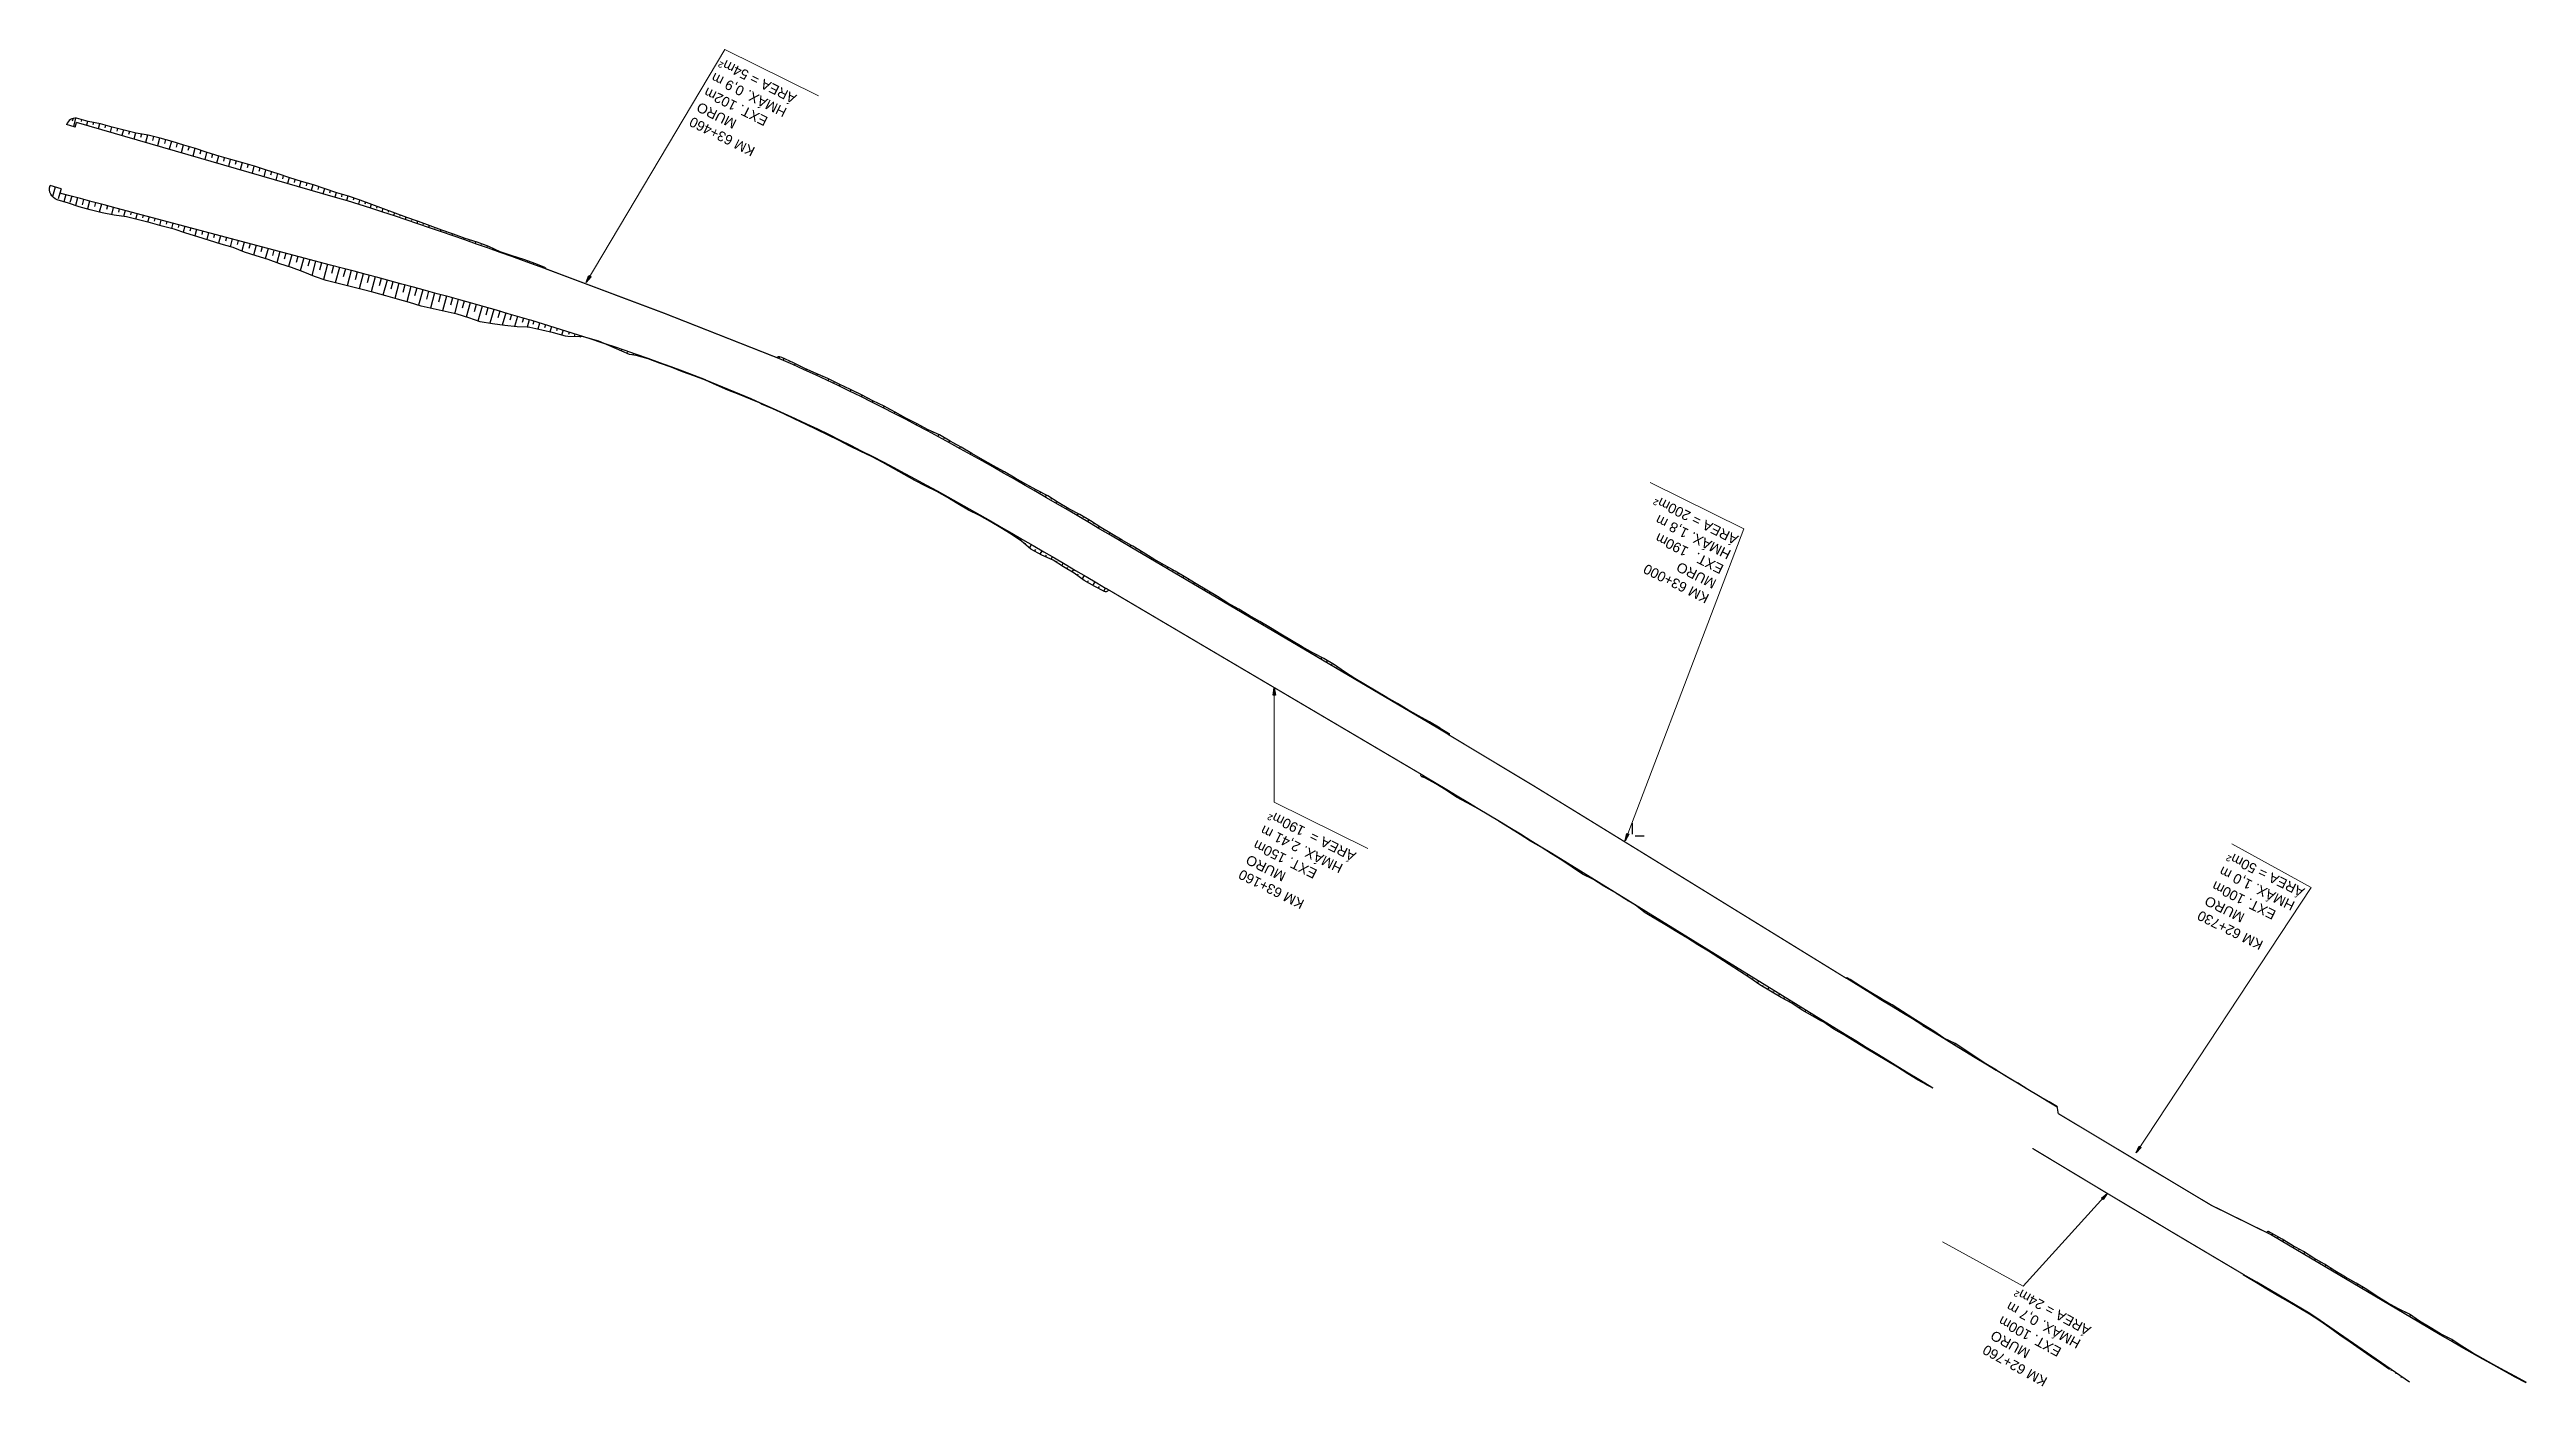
# Model space of a CAD drawing. Header units: metres. Extents: x 288738 to 324331, y 7399322 to 7465117.
# Drawn here: x 305978 to 306984, y 7435372 to 7435915 of the extents above; entities that cross this region are included whole.
import ezdxf

# ---------------------------------------------------------------- set-up
doc = ezdxf.new("R2010")
doc.units = ezdxf.units.M
doc.header["$LTSCALE"] = 10
for name, color, linetype in [('F-HZ-ATERRO-TALUDE', 110, 'Continuous'), ('F-HZ-MUROS', 210, 'Continuous'), ('F-HZ-PIANO-CORTE', 10, 'Continuous'), ('F-HZ-TALUDE', 2, 'Continuous')]:
    doc.layers.add(name, color=color, linetype=linetype)
doc.layers.add('U-HZ-TEXTO-MUROS', color=2, linetype='Continuous', lineweight=0)
doc.styles.add('ARIAL', font='arial.ttf')
doc.styles.add('DIM', font='arial.ttf', dxfattribs={"width": 0.8})
doc.dimstyles.new('U-1_2000', dxfattribs={"dimscale": 2, "dimtxt": 1.5, "dimasz": 0.75, "dimexe": 0.75, "dimexo": 0.75, "dimgap": 0.25, "dimtad": 1, "dimzin": 4, "dimtxsty": 'DIM', "dimblk": 'ARCHTICK', "dimcen": 0.7, "dimdle": 0.75, "dimclrd": 256, "dimclre": 256, "dimclrt": 256, "dimaunit": 1, "dimadec": 3, "dimazin": 2, "dimtfac": 1, "dimtofl": 0, "dimtmove": 0, "dimatfit": 3, "dimldrblk": 'CLOSEDBLANK', "dimfxl": 0, "dimtolj": 1, "dimtzin": 0, "dimlwd": -1, "dimlwe": -1, "dimarcsym": 0})

msp = doc.modelspace()

# ---------------------------------------------------------------- texts
at = {"layer": 'U-HZ-TEXTO-MUROS', "linetype": 'Continuous', "lineweight": -3, "char_height": 4, "style": 'ARIAL'}
for s, insert, attachment_point, rotation in [('KM 63+460\\PMURO \\P\\pi-16,l16,t16;EXT.^I102m\\P\\pi0,l0,tz;HMÁX. 0,9 m\\PÁREA = 54m²', (306250.762, 7435911.413), 9, 153.591811), ('KM 63+000\\PMURO \\P\\pi-16,l16,t16;EXT.^I190m\\P\\pi0,l0,tz;HMÁX. 1,8 m\\PÁREA = 200m²', (306663.921, 7435717.097), 7, 153.59158), ('KM 63+160\\PMURO \\P\\pi-16,l16,t16;EXT.^I150m\\P\\pi0,l0,tz;HMÁX. 2,41 m\\PÁREA =  190m²', (306473.806, 7435605.808), 9, 153.591811), ('KM 62+730\\PMURO \\P\\pi-16,l16,t16;EXT.^I100m\\P\\pi0,l0,tz;HMÁX. 1,0 m\\PÁREA = 50m²', (306863.095, 7435589.142), 9, 153.71227), ('KM 62+760\\PMURO \\P\\pi-16,l16,t16;EXT.^I100m\\P\\pi0,l0,tz;HMÁX. 0,7 m\\PÁREA = 24m²', (306777.017, 7435412.277), 9, 151.274184)]:
    msp.add_mtext(s, dxfattribs=dict(at, insert=insert, attachment_point=attachment_point, rotation=rotation))

# ---------------------------------------------------------------- blocks, each defined once
blk = doc.blocks.new('_ArchTick')
at = {"color": 0, "linetype": 'ByBlock', "const_width": 0.15}
blk.add_lwpolyline([(-0.5, -0.5), (0.5, 0.5)], dxfattribs=at)

# ---------------------------------------------------------------- hatches: boundary and pattern name
at = {"layer": 'F-HZ-TALUDE'}
h = msp.add_hatch(dxfattribs=at)
h.set_pattern_fill('ANGLE', color=256)
h.set_pattern_definition([(0, (0, 0), (0, 6.985), [5.08, -1.905]), (90, (0, 0), (-6.985, 4e-16), [5.08, -1.905])])
h.paths.add_polyline_path([(306619.262, 7435596.791), (306618.782, 7435600.666), (306624.449, 7435601.954), (306625.546, 7435593.094)])

# ---------------------------------------------------------------- linework, layer by layer
at = {"layer": 'F-HZ-ATERRO-TALUDE', "linetype": 'Continuous', "lineweight": -3}
for p, q in [((305980.039, 7435858.811), (305978.946, 7435854.959)), ((305981.917, 7435856.368), (305981.274, 7435853.98)), ((305984.331, 7435855.719), (305983.549, 7435852.807)), ((305986.746, 7435855.071), (305986.059, 7435852.508)), ((305989.161, 7435854.424), (305988.323, 7435851.292)), ((305991.576, 7435853.779), (305990.992, 7435851.592)), ((305993.991, 7435853.135), (305993.136, 7435849.923)), ((305996.407, 7435852.492), (305995.981, 7435850.889)), ((305998.823, 7435851.849), (305997.976, 7435848.663)), ((306001.239, 7435851.207), (306000.83, 7435849.665)), ((306003.656, 7435850.565), (306002.884, 7435847.66)), ((306006.072, 7435849.923), (306005.715, 7435848.581)), ((306008.488, 7435849.281), (306007.844, 7435846.857)), ((306010.904, 7435848.64), (306010.602, 7435847.501)), ((306013.32, 7435847.998), (306012.729, 7435845.769)), ((306015.737, 7435847.356), (306015.446, 7435846.261)), ((306018.153, 7435846.714), (306017.579, 7435844.554)), ((306020.569, 7435846.073), (306020.28, 7435844.985)), ((306022.985, 7435845.431), (306022.393, 7435843.202)), ((306025.402, 7435844.789), (306025.107, 7435843.682)), ((306027.818, 7435844.147), (306027.25, 7435842.008)), ((306030.234, 7435843.505), (306029.941, 7435842.403)), ((306032.65, 7435842.864), (306032.013, 7435840.464)), ((306035.066, 7435842.222), (306034.729, 7435840.95)), ((306037.483, 7435841.58), (306036.78, 7435838.936)), ((306039.899, 7435840.938), (306039.535, 7435839.569)), ((306042.315, 7435840.297), (306041.565, 7435837.471)), ((306044.731, 7435839.655), (306044.344, 7435838.198)), ((306047.148, 7435839.013), (306046.35, 7435836.011)), ((306049.564, 7435838.371), (306049.154, 7435836.827)), ((306051.98, 7435837.73), (306051.138, 7435834.559)), ((306054.396, 7435837.088), (306053.952, 7435835.417)), ((306056.812, 7435836.446), (306055.858, 7435832.854)), ((306059.229, 7435835.804), (306058.725, 7435833.907)), ((306061.645, 7435835.163), (306060.595, 7435831.208)), ((306064.061, 7435834.521), (306063.52, 7435832.482)), ((306066.477, 7435833.879), (306065.371, 7435829.714)), ((306068.894, 7435833.237), (306068.318, 7435831.072)), ((306071.31, 7435832.596), (306070.097, 7435828.027)), ((306073.726, 7435831.954), (306073.098, 7435829.588)), ((306076.142, 7435831.312), (306074.86, 7435826.483)), ((306078.559, 7435830.67), (306077.894, 7435828.168)), ((306080.975, 7435830.028), (306079.58, 7435824.777)), ((306083.391, 7435829.387), (306082.658, 7435826.625)), ((306085.807, 7435828.745), (306084.262, 7435822.928)), ((306088.223, 7435828.103), (306087.42, 7435825.077)), ((306090.64, 7435827.461), (306088.984, 7435821.229)), ((306093.056, 7435826.82), (306092.218, 7435823.664)), ((306095.472, 7435826.178), (306093.8, 7435819.881)), ((306097.888, 7435825.536), (306097.056, 7435822.401)), ((306100.304, 7435824.894), (306098.649, 7435818.665)), ((306102.72, 7435824.252), (306101.898, 7435821.16)), ((306105.136, 7435823.609), (306103.505, 7435817.477)), ((306107.552, 7435822.966), (306106.741, 7435819.921)), ((306109.968, 7435822.322), (306108.353, 7435816.268)), ((306112.383, 7435821.677), (306111.573, 7435818.644)), ((306114.798, 7435821.031), (306113.161, 7435814.914)), ((306117.213, 7435820.384), (306116.39, 7435817.313)), ((306119.628, 7435819.735), (306117.976, 7435813.591)), ((306122.042, 7435819.086), (306121.211, 7435816.003)), ((306124.455, 7435818.434), (306122.78, 7435812.232)), ((306126.869, 7435817.781), (306126.022, 7435814.657)), ((306129.281, 7435817.126), (306127.568, 7435810.824)), ((306131.693, 7435816.469), (306130.839, 7435813.337)), ((306134.105, 7435815.81), (306132.421, 7435809.661)), ((306136.516, 7435815.148), (306135.683, 7435812.119)), ((306138.926, 7435814.485), (306137.273, 7435808.495)), ((306141.336, 7435813.818), (306140.519, 7435810.871)), ((306143.744, 7435813.149), (306142.136, 7435807.375)), ((306146.152, 7435812.476), (306145.347, 7435809.6)), ((306148.559, 7435811.801), (306146.926, 7435805.992)), ((306150.965, 7435811.122), (306150.13, 7435808.166)), ((306153.371, 7435810.441), (306151.65, 7435804.387)), ((306155.775, 7435809.755), (306154.928, 7435806.792)), ((306158.178, 7435809.067), (306156.572, 7435803.476)), ((306160.58, 7435808.374), (306159.821, 7435805.748)), ((306162.981, 7435807.678), (306161.552, 7435802.765)), ((306165.381, 7435806.977), (306164.721, 7435804.723)), ((306167.78, 7435806.273), (306166.585, 7435802.218)), ((306170.177, 7435805.564), (306169.654, 7435803.799)), ((306172.574, 7435804.851), (306171.692, 7435801.899)), ((306174.374, 7435804.311), (306173.969, 7435802.964)), ((306176.767, 7435803.589), (306176.014, 7435801.097)), ((306179.16, 7435802.863), (306178.807, 7435801.706)), ((306181.55, 7435802.131), (306180.88, 7435799.947)), ((306183.939, 7435801.395), (306183.62, 7435800.364)), ((306186.327, 7435800.653), (306185.717, 7435798.697)), ((306188.713, 7435799.906), (306188.429, 7435799.005)), ((306191.096, 7435799.153), (306190.753, 7435798.071)), ((306193.479, 7435798.395), (306193.265, 7435797.727)), ((306202.988, 7435795.302), (306202.996, 7435795.325)), ((306205.361, 7435794.513), (306205.298, 7435794.325)), ((306207.731, 7435793.718), (306207.568, 7435793.234)), ((306210.099, 7435792.916), (306209.899, 7435792.329)), ((306212.464, 7435792.108), (306212.288, 7435791.593)), ((306214.828, 7435791.292), (306214.6, 7435790.635)), ((306217.189, 7435790.47), (306217.122, 7435790.281)), ((306219.547, 7435789.64), (306219.468, 7435789.417)), ((306221.903, 7435788.804), (306221.878, 7435788.735)), ((306224.256, 7435787.959), (306224.205, 7435787.819)), ((306226.606, 7435787.108), (306226.584, 7435787.046)), ((306228.954, 7435786.248), (306228.923, 7435786.165)), ((306231.299, 7435785.381), (306231.277, 7435785.322)), ((306233.64, 7435784.506), (306233.551, 7435784.269)), ((306235.979, 7435783.623), (306235.928, 7435783.487)), ((306238.315, 7435782.732), (306238.232, 7435782.516)), ((306240.648, 7435781.832), (306240.619, 7435781.758)), ((306242.977, 7435780.925), (306242.95, 7435780.854)), ((306747.004, 7435513.162), (306747.019, 7435513.188)), ((306749.125, 7435511.865), (306749.201, 7435511.99)), ((306751.246, 7435510.568), (306751.535, 7435511.041))]:
    msp.add_line(p, q, dxfattribs=at)
at = {"layer": 'F-HZ-MUROS', "linetype": 'Continuous', "lineweight": -3, "const_width": 0.5}
for points in [[(306273.88, 7435789.244), (306227.393, 7435807.555), (306179.805, 7435825.415), (306178.823, 7435825.774)], [(306707.595, 7435537.382), (306623.547, 7435589.162), (306580.889, 7435615.388), (306545.575, 7435636.608)], [(306878.756, 7435433.961), (306855.591, 7435445.354), (306793.417, 7435482.607), (306793.036, 7435485.176)]]:
    msp.add_lwpolyline(points, dxfattribs=at)
for points in [[(306406.603, 7435695.973, 0.00009044), (306535.391, 7435619.984, 1.53053339)], [(306868.834, 7435417.166, -0.00249682), (306782.949, 7435468.485, -0.00249682)]]:
    msp.add_lwpolyline(points, format="xyb", dxfattribs=at)
at = {"layer": 'F-HZ-PIANO-CORTE'}
for p, q in [((305987.32, 7435886.687), (305987.009, 7435885.537)), ((305988.363, 7435886.818), (305987.425, 7435883.341)), ((305990.779, 7435886.181), (305990.562, 7435885.375)), ((305993.18, 7435885.489), (305992.747, 7435883.874)), ((305995.636, 7435885.001), (305995.392, 7435884.089)), ((305998.1, 7435884.543), (305997.549, 7435882.482)), ((306000.519, 7435883.918), (306000.235, 7435882.852)), ((306002.932, 7435883.268), (306002.352, 7435881.09)), ((306005.348, 7435882.631), (306005.05, 7435881.513)), ((306007.765, 7435881.996), (306007.154, 7435879.698)), ((306010.192, 7435881.399), (306009.873, 7435880.201)), ((306012.621, 7435880.808), (306011.956, 7435878.306)), ((306015.082, 7435880.338), (306014.72, 7435878.974)), ((306017.547, 7435879.883), (306016.759, 7435876.914)), ((306019.98, 7435879.308), (306019.57, 7435877.763)), ((306022.41, 7435878.718), (306021.561, 7435875.522)), ((306024.82, 7435878.056), (306024.391, 7435876.441)), ((306027.227, 7435877.384), (306026.363, 7435874.13)), ((306029.611, 7435876.62), (306029.187, 7435875.027)), ((306031.991, 7435875.845), (306031.166, 7435872.738)), ((306034.394, 7435875.158), (306033.981, 7435873.6)), ((306036.801, 7435874.484), (306035.968, 7435871.346)), ((306039.18, 7435873.702), (306038.774, 7435872.176)), ((306041.554, 7435872.906), (306040.77, 7435869.954)), ((306043.941, 7435872.156), (306043.556, 7435870.707)), ((306046.33, 7435871.413), (306045.572, 7435868.562)), ((306048.735, 7435870.732), (306048.354, 7435869.299)), ((306051.143, 7435870.06), (306050.375, 7435867.17)), ((306053.556, 7435869.411), (306053.166, 7435867.943)), ((306055.971, 7435868.765), (306055.177, 7435865.778)), ((306058.367, 7435868.052), (306057.973, 7435866.567)), ((306060.761, 7435867.33), (306059.979, 7435864.386)), ((306063.138, 7435866.542), (306062.759, 7435865.116)), ((306065.513, 7435865.745), (306064.782, 7435862.994)), ((306067.899, 7435864.995), (306067.541, 7435863.647)), ((306070.288, 7435864.252), (306069.584, 7435861.602)), ((306072.664, 7435863.462), (306072.325, 7435862.184)), ((306075.039, 7435862.665), (306074.386, 7435860.21)), ((306077.424, 7435861.909), (306077.106, 7435860.711)), ((306079.81, 7435861.157), (306079.189, 7435858.818)), ((306082.211, 7435860.462), (306081.901, 7435859.292)), ((306084.615, 7435859.775), (306083.991, 7435857.426)), ((306086.985, 7435858.96), (306086.688, 7435857.845)), ((306089.35, 7435858.128), (306088.793, 7435856.034)), ((306091.722, 7435857.325), (306091.458, 7435856.332)), ((306094.096, 7435856.526), (306093.596, 7435854.642)), ((306096.505, 7435855.858), (306096.251, 7435854.902)), ((306098.918, 7435855.209), (306098.398, 7435853.25)), ((306101.285, 7435854.384), (306101.042, 7435853.469)), ((306103.646, 7435853.535), (306103.2, 7435851.857)), ((306106.002, 7435852.678), (306105.793, 7435851.892)), ((306108.358, 7435851.82), (306107.966, 7435850.346)), ((306110.714, 7435850.969), (306110.528, 7435850.267)), ((306113.071, 7435850.118), (306112.715, 7435848.78)), ((306115.422, 7435849.248), (306115.254, 7435848.62)), ((306117.772, 7435848.374), (306117.459, 7435847.202)), ((306120.121, 7435847.496), (306119.975, 7435846.952)), ((306122.469, 7435846.617), (306122.2, 7435845.614)), ((306124.826, 7435845.771), (306124.697, 7435845.293)), ((306127.184, 7435844.932), (306126.938, 7435844.016)), ((306129.539, 7435844.081), (306129.422, 7435843.646)), ((306131.894, 7435843.227), (306131.672, 7435842.407)), ((306134.24, 7435842.344), (306134.139, 7435841.971)), ((306136.584, 7435841.455), (306136.403, 7435840.789)), ((306138.948, 7435840.64), (306138.858, 7435840.308)), ((306141.318, 7435839.844), (306141.13, 7435839.161)), ((306143.673, 7435838.999), (306143.583, 7435838.671)), ((306146.025, 7435838.14), (306145.854, 7435837.522)), ((306148.394, 7435837.344), (306148.304, 7435837.021)), ((306150.768, 7435836.567), (306150.575, 7435835.874)), ((306153.126, 7435835.731), (306153.03, 7435835.388)), ((306155.477, 7435834.875), (306155.292, 7435834.215)), ((306157.787, 7435833.871), (306157.718, 7435833.626)), ((306160.079, 7435832.808), (306160.005, 7435832.547)), ((306162.427, 7435831.943), (306162.394, 7435831.826)), ((306164.8, 7435831.166), (306164.715, 7435830.868)), ((306167.175, 7435830.393), (306167.122, 7435830.209)), ((306169.55, 7435829.621), (306169.421, 7435829.18)), ((306171.909, 7435828.795), (306171.841, 7435828.563)), ((306174.258, 7435827.937), (306174.124, 7435827.481)), ((306176.6, 7435827.053), (306176.537, 7435826.841)), ((306274.145, 7435789.851), (306273.88, 7435789.244)), ((306275.99, 7435789.203), (306275.662, 7435788.46)), ((306278.258, 7435788.145), (306278.103, 7435787.796)), ((306280.521, 7435787.075), (306280.232, 7435786.431)), ((306282.772, 7435785.98), (306282.642, 7435785.691)), ((306285.034, 7435784.908), (306284.788, 7435784.369)), ((306249.792, 7435777.779), (306249.868, 7435777.967)), ((306252.076, 7435776.761), (306252.26, 7435777.212)), ((306254.394, 7435775.829), (306254.483, 7435776.044)), ((306256.741, 7435774.969), (306256.88, 7435775.3)), ((306287.323, 7435783.897), (306287.191, 7435783.611)), ((306289.613, 7435782.889), (306289.328, 7435782.276)), ((306291.909, 7435781.891), (306291.751, 7435781.554)), ((306294.196, 7435780.873), (306293.855, 7435780.153)), ((306296.442, 7435779.769), (306296.277, 7435779.424)), ((306298.69, 7435778.67), (306298.369, 7435778.002)), ((306300.95, 7435777.597), (306300.785, 7435777.255)), ((306303.209, 7435776.519), (306302.869, 7435775.823)), ((306305.452, 7435775.411), (306305.283, 7435775.066)), ((306259.07, 7435774.06), (306259.127, 7435774.195)), ((306261.383, 7435773.113), (306261.486, 7435773.353)), ((306263.691, 7435772.152), (306263.737, 7435772.259)), ((306265.994, 7435771.179), (306266.078, 7435771.372)), ((306268.021, 7435770.227), (306268.074, 7435770.347)), ((306270.311, 7435769.225), (306270.414, 7435769.455)), ((306272.595, 7435768.208), (306272.646, 7435768.322)), ((306274.872, 7435767.177), (306274.976, 7435767.406)), ((306277.139, 7435766.123), (306277.196, 7435766.246)), ((306279.397, 7435765.049), (306279.524, 7435765.325)), ((306307.694, 7435774.298), (306307.356, 7435773.617)), ((306309.909, 7435773.134), (306309.751, 7435772.818)), ((306312.127, 7435771.976), (306311.83, 7435771.385)), ((306314.397, 7435770.921), (306314.229, 7435770.589)), ((306316.667, 7435769.864), (306316.292, 7435769.128)), ((306318.862, 7435768.662), (306318.689, 7435768.324)), ((306321.058, 7435767.461), (306320.741, 7435766.846)), ((306323.25, 7435766.254), (306323.105, 7435765.974)), ((306325.442, 7435765.047), (306325.178, 7435764.542)), ((306281.659, 7435763.985), (306281.726, 7435764.128)), ((306283.925, 7435762.929), (306284.058, 7435763.212)), ((306286.181, 7435761.851), (306286.25, 7435761.998)), ((306288.427, 7435760.754), (306288.578, 7435761.069)), ((306290.679, 7435759.669), (306290.756, 7435759.828)), ((306292.936, 7435758.593), (306293.084, 7435758.897)), ((306295.188, 7435757.507), (306295.26, 7435757.653)), ((306297.436, 7435756.414), (306297.576, 7435756.696)), ((306299.664, 7435755.28), (306299.74, 7435755.433)), ((306301.876, 7435754.115), (306302.053, 7435754.469)), ((306327.674, 7435763.918), (306327.533, 7435763.649)), ((306329.908, 7435762.792), (306329.605, 7435762.218)), ((306332.109, 7435761.602), (306331.961, 7435761.324)), ((306334.307, 7435760.407), (306334.021, 7435759.872)), ((306336.581, 7435759.356), (306336.403, 7435759.023)), ((306338.865, 7435758.321), (306338.426, 7435757.507)), ((306341.035, 7435757.074), (306340.83, 7435756.695)), ((306343.189, 7435755.798), (306342.821, 7435755.123)), ((306345.373, 7435754.578), (306345.193, 7435754.25)), ((306304.108, 7435752.99), (306304.198, 7435753.168)), ((306306.354, 7435751.892), (306306.519, 7435752.217)), ((306308.608, 7435750.81), (306308.677, 7435750.946)), ((306310.866, 7435749.738), (306310.971, 7435749.941)), ((306313.093, 7435748.602), (306313.142, 7435748.698)), ((306315.299, 7435747.426), (306315.411, 7435747.641)), ((306317.485, 7435746.213), (306317.555, 7435746.348)), ((306319.658, 7435744.978), (306319.838, 7435745.319)), ((306347.562, 7435753.367), (306347.206, 7435752.72)), ((306349.738, 7435752.134), (306349.566, 7435751.823)), ((306351.911, 7435750.895), (306351.582, 7435750.302)), ((306354.075, 7435749.639), (306353.921, 7435749.363)), ((306356.235, 7435748.379), (306355.951, 7435747.87)), ((306358.401, 7435747.127), (306358.266, 7435746.887)), ((306360.567, 7435745.876), (306360.311, 7435745.423)), ((306362.756, 7435744.667), (306362.622, 7435744.43)), ((306321.831, 7435743.742), (306321.939, 7435743.946)), ((306324.004, 7435742.505), (306324.255, 7435742.977)), ((306326.197, 7435741.306), (306326.329, 7435741.551)), ((306328.403, 7435740.13), (306328.664, 7435740.613)), ((306330.614, 7435738.963), (306330.739, 7435739.193)), ((306332.828, 7435737.801), (306333.061, 7435738.23)), ((306335.052, 7435736.66), (306335.154, 7435736.846)), ((306337.282, 7435735.53), (306337.447, 7435735.831)), ((306339.476, 7435734.332), (306339.556, 7435734.478)), ((306364.952, 7435743.47), (306364.664, 7435742.962)), ((306367.121, 7435742.225), (306366.979, 7435741.976)), ((306369.281, 7435740.965), (306369.009, 7435740.489)), ((306371.455, 7435739.729), (306371.317, 7435739.488)), ((306373.633, 7435738.501), (306373.348, 7435738.004)), ((306375.813, 7435737.275), (306375.664, 7435737.016)), ((306377.993, 7435736.05), (306377.681, 7435735.509)), ((306380.201, 7435734.873), (306380.023, 7435734.565)), ((306341.652, 7435733.102), (306341.825, 7435733.414)), ((306343.806, 7435731.832), (306343.908, 7435732.016)), ((306345.948, 7435730.544), (306346.193, 7435730.982)), ((306348.097, 7435729.266), (306348.236, 7435729.513)), ((306350.249, 7435727.994), (306350.554, 7435728.536)), ((306352.479, 7435726.87), (306352.603, 7435727.089)), ((306354.744, 7435725.812), (306354.897, 7435726.081)), ((306356.943, 7435724.626), (306357.006, 7435724.736)), ((306382.421, 7435733.716), (306382.009, 7435733.006)), ((306384.576, 7435732.447), (306384.374, 7435732.099)), ((306386.703, 7435731.131), (306386.333, 7435730.494)), ((306388.834, 7435729.821), (306388.663, 7435729.528)), ((306390.966, 7435728.514), (306390.652, 7435727.975)), ((306393.171, 7435727.331), (306392.991, 7435727.022)), ((306395.411, 7435726.207), (306394.967, 7435725.45)), ((306397.603, 7435725.002), (306397.363, 7435724.593)), ((306359.111, 7435723.382), (306359.241, 7435723.609)), ((306361.26, 7435722.105), (306361.336, 7435722.237)), ((306363.401, 7435720.813), (306363.58, 7435721.126)), ((306365.54, 7435719.518), (306365.643, 7435719.699)), ((306367.678, 7435718.223), (306367.914, 7435718.632)), ((306369.759, 7435716.839), (306369.916, 7435717.111)), ((306371.816, 7435715.419), (306372.231, 7435716.134)), ((306373.765, 7435713.858), (306374.066, 7435714.376)), ((306399.773, 7435723.759), (306399.279, 7435722.918)), ((306401.9, 7435722.444), (306401.667, 7435722.047)), ((306404.006, 7435721.093), (306403.588, 7435720.383)), ((306406.127, 7435719.767), (306405.935, 7435719.441)), ((306408.256, 7435718.455), (306407.897, 7435717.846)), ((306410.397, 7435717.163), (306410.224, 7435716.87)), ((306412.544, 7435715.882), (306412.205, 7435715.308)), ((306414.694, 7435714.607), (306414.526, 7435714.323)), ((306375.669, 7435712.238), (306376.495, 7435713.657)), ((306377.771, 7435710.906), (306378.208, 7435711.655)), ((306379.969, 7435709.714), (306380.804, 7435711.144)), ((306382.23, 7435708.653), (306382.591, 7435709.27)), ((306384.522, 7435707.655), (306385.096, 7435708.633)), ((306386.682, 7435706.411), (306386.964, 7435706.892)), ((306388.776, 7435705.046), (306389.4, 7435706.108)), ((306390.917, 7435703.756), (306391.236, 7435704.298)), ((306416.846, 7435713.335), (306416.512, 7435712.768)), ((306418.895, 7435712.165), (306418.719, 7435711.867)), ((306421.046, 7435710.891), (306420.697, 7435710.299)), ((306423.182, 7435709.592), (306423.016, 7435709.31)), ((306425.309, 7435708.277), (306425.003, 7435707.758)), ((306427.461, 7435707.004), (306427.308, 7435706.746)), ((306429.629, 7435705.759), (306429.309, 7435705.217)), ((306431.807, 7435704.531), (306431.635, 7435704.239)), ((306393.081, 7435702.504), (306393.71, 7435703.573)), ((306395.137, 7435701.089), (306395.497, 7435701.699)), ((306397.141, 7435699.594), (306397.998, 7435701.048)), ((306399.267, 7435698.289), (306399.707, 7435699.035)), ((306401.456, 7435697.082), (306402.3, 7435698.512)), ((306403.658, 7435695.898), (306404.055, 7435696.57)), ((306405.866, 7435694.726), (306406.603, 7435695.973)), ((306433.99, 7435703.312), (306433.615, 7435702.676)), ((306436.15, 7435702.052), (306435.959, 7435701.729)), ((306438.293, 7435700.766), (306437.922, 7435700.136)), ((306440.429, 7435699.465), (306440.252, 7435699.165)), ((306442.559, 7435698.156), (306442.228, 7435697.595)), ((306444.704, 7435696.871), (306444.543, 7435696.598)), ((306446.859, 7435695.604), (306446.534, 7435695.054)), ((306449.019, 7435694.345), (306448.853, 7435694.065)), ((306451.183, 7435693.093), (306450.841, 7435692.513)), ((306453.302, 7435691.765), (306453.148, 7435691.504)), ((306455.392, 7435690.387), (306455.147, 7435689.972)), ((306457.55, 7435689.125), (306457.425, 7435688.914)), ((306459.754, 7435687.941), (306459.453, 7435687.432)), ((306461.92, 7435686.693), (306461.763, 7435686.427)), ((306464.061, 7435685.402), (306463.76, 7435684.891)), ((306466.213, 7435684.128), (306466.063, 7435683.874)), ((306468.371, 7435682.867), (306468.066, 7435682.35)), ((306470.526, 7435681.6), (306470.373, 7435681.34)), ((306472.68, 7435680.331), (306472.372, 7435679.809)), ((306474.825, 7435679.047), (306474.675, 7435678.793)), ((306476.965, 7435677.754), (306476.679, 7435677.268)), ((306479.103, 7435676.457), (306478.967, 7435676.227)), ((306481.239, 7435675.158), (306480.985, 7435674.728)), ((306483.392, 7435673.888), (306483.265, 7435673.672)), ((306485.557, 7435672.637), (306485.291, 7435672.187)), ((306487.721, 7435671.386), (306487.583, 7435671.151)), ((306489.886, 7435670.134), (306489.597, 7435669.646)), ((306492.089, 7435668.948), (306491.92, 7435668.662)), ((306494.317, 7435667.806), (306493.904, 7435667.105)), ((306496.503, 7435666.591), (306496.28, 7435666.213)), ((306498.661, 7435665.329), (306498.21, 7435664.564)), ((306500.761, 7435663.968), (306500.562, 7435663.631)), ((306502.822, 7435662.541), (306502.516, 7435662.023)), ((306504.911, 7435661.161), (306504.79, 7435660.957)), ((306507.017, 7435659.812), (306506.823, 7435659.483)), ((306509.148, 7435658.505), (306509.062, 7435658.359)), ((306511.296, 7435657.224), (306511.129, 7435656.942)), ((306513.445, 7435655.947), (306513.363, 7435655.809)), ((306515.595, 7435654.671), (306515.435, 7435654.401)), ((306517.742, 7435653.39), (306517.665, 7435653.26)), ((306519.887, 7435652.106), (306519.742, 7435651.86)), ((306522.043, 7435650.841), (306521.969, 7435650.716)), ((306524.207, 7435649.589), (306524.048, 7435649.319)), ((306526.361, 7435648.32), (306526.281, 7435648.185)), ((306528.508, 7435647.04), (306528.354, 7435646.779)), ((306530.668, 7435645.78), (306530.588, 7435645.644)), ((306532.835, 7435644.534), (306532.661, 7435644.238)), ((306535.026, 7435643.327), (306534.92, 7435643.147)), ((306537.231, 7435642.145), (306536.967, 7435641.697)), ((306539.411, 7435640.92), (306539.265, 7435640.673)), ((306541.574, 7435639.666), (306541.272, 7435639.155)), ((306535.278, 7435619.243), (306535.629, 7435619.835)), ((306537.385, 7435618.333), (306537.486, 7435618.503)), ((306539.579, 7435617.134), (306539.735, 7435617.396)), ((306541.732, 7435615.866), (306541.807, 7435615.992)), ((306543.844, 7435614.529), (306544.029, 7435614.838)), ((306545.942, 7435613.17), (306546.058, 7435613.363)), ((306548.027, 7435611.79), (306548.317, 7435612.275)), ((306550.172, 7435610.51), (306550.316, 7435610.751)), ((306552.375, 7435609.329), (306552.601, 7435609.706)), ((306554.573, 7435608.138), (306554.657, 7435608.278)), ((306556.765, 7435606.936), (306556.882, 7435607.13)), ((306567.507, 7435600.545), (306567.541, 7435600.602)), ((306569.638, 7435599.238), (306569.713, 7435599.361)), ((306571.757, 7435597.912), (306571.802, 7435597.986)), ((306573.865, 7435596.568), (306573.982, 7435596.759)), ((306575.97, 7435595.22), (306576.043, 7435595.338)), ((306578.074, 7435593.868), (306578.247, 7435594.152)), ((306580.209, 7435592.57), (306580.294, 7435592.708)), ((306582.375, 7435591.321), (306582.508, 7435591.538)), ((306584.525, 7435590.046), (306584.581, 7435590.137)), ((306586.66, 7435588.746), (306586.766, 7435588.918)), ((306588.783, 7435587.426), (306588.839, 7435587.516)), ((306590.894, 7435586.087), (306591.023, 7435586.296)), ((306592.995, 7435584.732), (306593.073, 7435584.858)), ((306595.086, 7435583.361), (306595.279, 7435583.674)), ((306597.159, 7435581.964), (306597.282, 7435582.164)), ((306599.216, 7435580.543), (306599.531, 7435581.055)), ((306601.363, 7435579.274), (306601.509, 7435579.51)), ((306603.593, 7435578.144), (306603.775, 7435578.44)), ((306605.768, 7435576.916), (306605.834, 7435577.023)), ((306607.89, 7435575.594), (306608.029, 7435575.819)), ((306610.032, 7435574.306), (306610.094, 7435574.407)), ((306612.194, 7435573.05), (306612.285, 7435573.197)), ((306614.329, 7435571.75), (306614.371, 7435571.818)), ((306616.439, 7435570.409), (306616.541, 7435570.575)), ((306618.567, 7435569.098), (306618.618, 7435569.181)), ((306620.713, 7435567.815), (306620.797, 7435567.953)), ((306622.766, 7435566.398), (306622.842, 7435566.522)), ((306624.731, 7435564.852), (306625.033, 7435565.343)), ((306626.781, 7435563.43), (306626.968, 7435563.733)), ((306628.918, 7435562.132), (306629.283, 7435562.725)), ((306631.073, 7435560.865), (306631.242, 7435561.14)), ((306633.246, 7435559.629), (306633.538, 7435560.103)), ((306635.39, 7435558.344), (306635.528, 7435558.568)), ((306637.504, 7435557.009), (306637.794, 7435557.481)), ((306639.631, 7435555.696), (306639.777, 7435555.933)), ((306641.771, 7435554.404), (306642.051, 7435554.859)), ((306643.898, 7435553.091), (306644.039, 7435553.319)), ((306646.013, 7435551.758), (306646.308, 7435552.236)), ((306648.144, 7435550.45), (306648.29, 7435550.688)), ((306650.29, 7435549.168), (306650.564, 7435549.614)), ((306652.413, 7435547.849), (306652.553, 7435548.076)), ((306654.513, 7435546.493), (306654.821, 7435546.992)), ((306656.613, 7435545.136), (306656.781, 7435545.408)), ((306658.711, 7435543.777), (306659.077, 7435544.37)), ((306660.824, 7435542.44), (306661.014, 7435542.749)), ((306662.95, 7435541.126), (306663.333, 7435541.747)), ((306665.054, 7435539.775), (306665.257, 7435540.106)), ((306667.135, 7435538.389), (306667.588, 7435539.126)), ((306669.203, 7435536.985), (306669.458, 7435537.4)), ((306671.258, 7435535.561), (306671.84, 7435536.506)), ((306673.365, 7435534.22), (306673.666, 7435534.708)), ((306675.525, 7435532.962), (306676.094, 7435533.885)), ((306707.773, 7435537.67), (306707.595, 7435537.382)), ((306707.884, 7435537.607), (306707.704, 7435537.315)), ((306710.018, 7435536.304), (306709.925, 7435536.154)), ((306712.115, 7435534.942), (306711.961, 7435534.692)), ((306714.236, 7435533.618), (306714.163, 7435533.499)), ((306677.683, 7435531.699), (306677.953, 7435532.137)), ((306679.837, 7435530.431), (306680.35, 7435531.263)), ((306682.009, 7435529.193), (306682.243, 7435529.573)), ((306684.199, 7435527.987), (306684.603, 7435528.643)), ((306686.338, 7435526.696), (306686.534, 7435527.015)), ((306688.423, 7435525.317), (306688.857, 7435526.022)), ((306690.554, 7435524.014), (306690.769, 7435524.363)), ((306692.734, 7435522.789), (306693.111, 7435523.402)), ((306716.377, 7435532.327), (306716.218, 7435532.069)), ((306718.533, 7435531.06), (306718.44, 7435530.909)), ((306720.702, 7435529.814), (306720.475, 7435529.447)), ((306722.87, 7435528.568), (306722.737, 7435528.352)), ((306725.038, 7435527.321), (306724.733, 7435526.826)), ((306727.171, 7435526.017), (306727.017, 7435525.766)), ((306729.274, 7435524.665), (306728.992, 7435524.206)), ((306731.381, 7435523.319), (306731.252, 7435523.108)), ((306694.894, 7435521.531), (306695.066, 7435521.811)), ((306697.032, 7435520.236), (306697.367, 7435520.78)), ((306697.339, 7435520.1), (306697.65, 7435520.605)), ((306699.477, 7435518.827), (306699.623, 7435519.063)), ((306701.523, 7435517.39), (306701.894, 7435517.991)), ((306703.656, 7435516.091), (306703.837, 7435516.386)), ((306705.843, 7435514.88), (306706.145, 7435515.371)), ((306707.989, 7435513.601), (306708.131, 7435513.831)), ((306733.491, 7435521.978), (306733.253, 7435521.589)), ((306735.6, 7435520.635), (306735.492, 7435520.458)), ((306737.709, 7435519.292), (306737.514, 7435518.974)), ((306739.825, 7435517.96), (306739.735, 7435517.814)), ((306741.946, 7435516.637), (306741.777, 7435516.362)), ((306710.11, 7435512.277), (306710.401, 7435512.75)), ((306712.245, 7435510.976), (306712.387, 7435511.207)), ((306714.388, 7435509.689), (306714.659, 7435510.129)), ((306716.539, 7435508.414), (306716.663, 7435508.616)), ((306718.694, 7435507.147), (306718.917, 7435507.51)), ((306720.837, 7435505.86), (306720.942, 7435506.031)), ((306722.974, 7435504.562), (306723.177, 7435504.893)), ((306725.115, 7435503.272), (306725.211, 7435503.429)), ((306727.259, 7435501.986), (306727.439, 7435502.279)), ((306729.378, 7435500.66), (306729.474, 7435500.816)), ((306731.48, 7435499.307), (306731.701, 7435499.667)), ((306733.609, 7435497.996), (306733.721, 7435498.179)), ((306735.755, 7435496.714), (306735.964, 7435497.056)), ((306737.91, 7435495.446), (306738.003, 7435495.599)), ((306740.071, 7435494.189), (306740.229, 7435494.448)), ((306765.265, 7435502.059), (306765.256, 7435502.044)), ((306767.418, 7435500.787), (306767.383, 7435500.73)), ((306778.091, 7435494.28), (306778.078, 7435494.26)), ((306780.222, 7435492.974), (306780.203, 7435492.942)), ((306782.353, 7435491.667), (306782.347, 7435491.657)), ((306784.484, 7435490.359), (306784.479, 7435490.351)), ((306786.633, 7435489.081), (306786.625, 7435489.069)), ((306788.795, 7435487.826), (306788.756, 7435487.762)), ((306790.956, 7435486.568), (306790.926, 7435486.518)), ((306879.117, 7435434.571), (306878.753, 7435433.955)), ((306880.483, 7435433.722), (306880.138, 7435433.137)), ((306882.668, 7435432.507), (306882.479, 7435432.186)), ((306884.842, 7435431.272), (306884.443, 7435430.596)), ((306886.979, 7435429.974), (306886.788, 7435429.649)), ((306889.127, 7435428.694), (306888.75, 7435428.055)), ((306891.31, 7435427.475), (306891.107, 7435427.129)), ((306893.482, 7435426.236), (306893.056, 7435425.514)), ((306895.616, 7435424.934), (306895.413, 7435424.589)), ((306897.762, 7435423.65), (306897.362, 7435422.973)), ((306899.942, 7435422.425), (306899.728, 7435422.064)), ((306868.702, 7435416.942), (306868.834, 7435417.166)), ((306869.835, 7435416.302), (306869.955, 7435416.504)), ((306871.976, 7435415.012), (306872.042, 7435415.123)), ((306874.119, 7435413.724), (306874.26, 7435413.963)), ((306876.275, 7435412.458), (306876.344, 7435412.575)), ((306902.098, 7435421.16), (306901.669, 7435420.432)), ((306904.177, 7435419.764), (306903.999, 7435419.463)), ((306906.276, 7435418.401), (306905.975, 7435417.891)), ((306908.439, 7435417.147), (306908.283, 7435416.884)), ((306910.602, 7435415.895), (306910.281, 7435415.35)), ((306912.769, 7435414.647), (306912.602, 7435414.363)), ((306914.93, 7435413.39), (306914.587, 7435412.809)), ((306878.43, 7435411.19), (306878.566, 7435411.422)), ((306880.579, 7435409.913), (306880.649, 7435410.032)), ((306882.73, 7435408.64), (306882.873, 7435408.881)), ((306884.905, 7435407.406), (306884.965, 7435407.508)), ((306887.075, 7435406.166), (306887.178, 7435406.341)), ((306889.21, 7435404.866), (306889.271, 7435404.968)), ((306891.349, 7435403.571), (306891.484, 7435403.8)), ((306893.51, 7435402.314), (306893.574, 7435402.422)), ((306917.074, 7435412.104), (306916.907, 7435411.822)), ((306919.206, 7435410.798), (306918.894, 7435410.269)), ((306921.3, 7435409.427), (306921.173, 7435409.213)), ((306923.403, 7435408.072), (306923.2, 7435407.728)), ((306925.536, 7435406.767), (306925.444, 7435406.612)), ((306927.682, 7435405.485), (306927.506, 7435405.187)), ((306929.872, 7435404.277), (306929.766, 7435404.097)), ((306932.077, 7435403.094), (306931.812, 7435402.646)), ((306895.662, 7435401.043), (306895.783, 7435401.248)), ((306897.74, 7435399.652), (306897.804, 7435399.761)), ((306899.814, 7435398.257), (306899.95, 7435398.487)), ((306901.863, 7435396.824), (306901.934, 7435396.946)), ((306903.911, 7435395.391), (306904.062, 7435395.647)), ((306905.962, 7435393.961), (306906.04, 7435394.094)), ((306908.013, 7435392.532), (306908.175, 7435392.806)), ((306934.331, 7435401.995), (306934.148, 7435401.685)), ((306936.538, 7435400.816), (306936.119, 7435400.105)), ((306938.593, 7435399.378), (306938.432, 7435399.106)), ((306940.669, 7435397.977), (306940.425, 7435397.564)), ((306942.815, 7435396.695), (306942.697, 7435396.495)), ((306944.957, 7435395.406), (306944.733, 7435395.026)), ((306947.087, 7435394.097), (306946.989, 7435393.93)), ((306949.243, 7435392.831), (306949.049, 7435392.502)), ((306910.074, 7435391.117), (306910.153, 7435391.251)), ((306912.135, 7435389.702), (306912.289, 7435389.963)), ((306914.192, 7435388.282), (306914.269, 7435388.412)), ((306916.248, 7435386.859), (306916.403, 7435387.122)), ((306918.282, 7435385.405), (306918.37, 7435385.554)), ((306920.318, 7435383.955), (306920.512, 7435384.283)), ((306922.383, 7435382.545), (306922.476, 7435382.703)), ((306951.483, 7435391.708), (306951.348, 7435391.478)), ((306953.689, 7435390.528), (306953.376, 7435389.997)), ((306955.784, 7435389.159), (306955.664, 7435388.956)), ((306957.885, 7435387.8), (306957.713, 7435387.509)), ((306960.003, 7435386.47), (306959.945, 7435386.372)), ((306962.134, 7435385.163), (306962.061, 7435385.04)), ((306964.31, 7435383.933), (306964.275, 7435383.873)), ((306966.489, 7435382.707), (306966.419, 7435382.589)), ((306924.446, 7435381.133), (306924.627, 7435381.44)), ((306926.492, 7435379.697), (306926.588, 7435379.858)), ((306928.54, 7435378.263), (306928.739, 7435378.6)), ((306930.608, 7435376.858), (306930.702, 7435377.018)), ((306932.675, 7435375.453), (306932.855, 7435375.756)), ((306968.678, 7435381.499), (306968.64, 7435381.435)), ((306970.865, 7435380.288), (306970.787, 7435380.156)), ((306973.047, 7435379.067), (306973.011, 7435379.008)), ((306975.237, 7435377.862), (306975.166, 7435377.741)), ((306977.458, 7435376.709), (306977.408, 7435376.626)), ((306979.674, 7435375.548), (306979.554, 7435375.345)), ((306981.874, 7435374.361), (306981.813, 7435374.258))]:
    msp.add_line(p, q, dxfattribs=at)
at = {"layer": 'F-HZ-TALUDE', "linetype": 'Continuous', "lineweight": -3}
for p, q in [((306751.535, 7435511.041), (306747.001, 7435513.197)), ((306768.34, 7435500.242), (306764.042, 7435502.782))]:
    msp.add_line(p, q, dxfattribs=at)
at = {"layer": 'F-HZ-TALUDE'}
for points in [[(305988.734, 7435886.769, 0.36835246), (305984.683, 7435884.161, -23.67703508)], [(305980.856, 7435853.662, -0.39725255), (305977.954, 7435859.434, -6.07549745)], [(306178.966, 7435826.142, -0.42862117), (306179.188, 7435825.616, -0.82604963)], [(306274.145, 7435789.851, 0.435711), (306273.255, 7435789.464, 4.14324545)], [(306405.866, 7435694.726, 0.42399034), (306407.829, 7435695.25, 1.50476894)], [(306545.882, 7435637.126, -0.41593101), (306546.091, 7435636.298, -14.16512153)], [(306534.969, 7435619.338, -0.43792505), (306534.782, 7435620.457, -1.86796686)], [(306707.774, 7435537.669, 0.26575717), (306707.429, 7435537.679, -0.42738)], [(306879.117, 7435434.571, 0.41179771), (306878.15, 7435434.326, 0.80138993)], [(306868.702, 7435416.942, -0.47586461), (306868.661, 7435417.344, 0.80137166), (306868.661, 7435417.344, 0.22379378)]]:
    msp.add_lwpolyline(points, format="xyb", dxfattribs=at)
at = {"layer": 'F-HZ-TALUDE', "linetype": 'Continuous', "lineweight": -3}
for points in [[(306178.937, 7435826.154), (306175.172, 7435827.603), (306170.407, 7435829.343), (306165.593, 7435830.906), (306160.786, 7435832.481), (306156.144, 7435834.632), (306151.386, 7435836.365), (306146.586, 7435837.935), (306141.835, 7435839.671), (306137.052, 7435841.277), (306132.323, 7435843.071), (306127.579, 7435844.791), (306122.83, 7435846.481), (306118.107, 7435848.25), (306113.385, 7435850.005), (306108.656, 7435851.712), (306103.935, 7435853.431), (306099.212, 7435855.129), (306094.384, 7435856.429), (306089.636, 7435858.028), (306084.904, 7435859.692), (306080.096, 7435861.067), (306075.322, 7435862.57), (306070.572, 7435864.163), (306065.794, 7435865.651), (306061.044, 7435867.245), (306056.254, 7435868.69), (306051.424, 7435869.982), (306046.607, 7435871.326), (306041.829, 7435872.814), (306037.079, 7435874.406), (306032.264, 7435875.755), (306027.503, 7435877.307), (306022.686, 7435878.651), (306017.826, 7435879.831), (306012.895, 7435880.741), (306008.039, 7435881.923), (306003.216, 7435883.192), (305998.407, 7435884.487), (305993.504, 7435885.396), (305988.734, 7435886.769), (305988.734, 7435886.769)], [(306178.823, 7435825.774), (306178.823, 7435825.774), (306175.038, 7435827.151), (306170.27, 7435828.875), (306165.501, 7435830.588), (306160.731, 7435832.289), (306155.96, 7435833.98), (306151.189, 7435835.659), (306146.417, 7435837.327), (306141.646, 7435838.983), (306136.875, 7435840.628), (306132.104, 7435842.261), (306127.334, 7435843.882), (306122.565, 7435845.492), (306117.798, 7435847.089), (306113.032, 7435848.675), (306108.267, 7435850.25), (306103.494, 7435851.772), (306098.691, 7435853.165), (306093.887, 7435854.558), (305988.676, 7435885.054)], [(306244.118, 7435780.48), (306239.493, 7435782.282), (306234.854, 7435784.052), (306230.202, 7435785.791), (306225.538, 7435787.499), (306220.861, 7435789.177), (306216.174, 7435790.827), (306211.475, 7435792.449), (306206.766, 7435794.045), (306202.048, 7435795.615), (306197.32, 7435797.161), (306192.583, 7435798.683), (306187.838, 7435800.183), (306183.085, 7435801.661), (306178.324, 7435803.119), (306173.556, 7435804.558), (306172.574, 7435804.851), (306168.782, 7435805.978), (306164.001, 7435807.382), (306159.215, 7435808.77), (306154.423, 7435810.143), (306149.626, 7435811.502), (306144.824, 7435812.849), (306140.018, 7435814.184), (306135.207, 7435815.509), (306130.393, 7435816.825), (306125.575, 7435818.132), (306120.754, 7435819.433), (306115.931, 7435820.728), (306111.105, 7435822.018), (306106.277, 7435823.306), (306101.447, 7435824.59), (306096.615, 7435825.874), (306091.783, 7435827.158), (306004.799, 7435850.261), (305999.966, 7435851.545), (305995.132, 7435852.831), (305990.297, 7435854.12), (305985.462, 7435855.415), (305981.997, 7435856.347)], [(306188.156, 7435798.101), (306187.246, 7435798.294), (306182.437, 7435799.561), (306177.607, 7435800.758), (306172.728, 7435801.794), (306171.692, 7435801.899), (306167.64, 7435802.113), (306162.611, 7435802.614), (306157.646, 7435803.324), (306152.681, 7435804.027), (306147.982, 7435805.667), (306143.228, 7435807.129), (306138.37, 7435808.225), (306133.535, 7435809.413), (306128.67, 7435810.498), (306123.892, 7435811.913), (306119.101, 7435813.288), (306114.286, 7435814.587), (306109.493, 7435815.981), (306104.651, 7435817.198), (306099.796, 7435818.381), (306094.945, 7435819.583), (306090.105, 7435820.84), (306085.369, 7435822.485), (306080.692, 7435824.357), (306075.991, 7435826.133), (306071.21, 7435827.612), (306066.503, 7435829.369), (306061.718, 7435830.829), (306056.97, 7435832.431), (306052.271, 7435834.216), (306047.482, 7435835.665), (306042.697, 7435837.126), (306037.911, 7435838.585), (306033.132, 7435840.068), (306028.403, 7435841.74), (306023.53, 7435842.872), (306018.726, 7435844.264), (306013.878, 7435845.488), (306009.02, 7435846.676), (306004.05, 7435847.441), (305999.122, 7435848.368), (305994.276, 7435849.616), (305989.809, 7435850.82), (305985.413, 7435852.216), (305980.856, 7435853.662), (305980.856, 7435853.662)], [(306178.823, 7435825.774), (306178.823, 7435825.774)], [(306244.106, 7435780.448), (306239.421, 7435782.095), (306234.741, 7435783.753), (306230.179, 7435785.729), (306225.487, 7435787.357), (306220.813, 7435789.041), (306216.018, 7435790.382), (306213.244, 7435790.877)], [(306545.575, 7435636.608), (306545.575, 7435636.608), (306542.144, 7435638.64), (306537.826, 7435641.19), (306416.512, 7435712.768), (306412.942, 7435714.874), (306408.63, 7435717.415), (306404.315, 7435719.956), (306399.995, 7435722.497), (306395.671, 7435725.037), (306391.341, 7435727.573), (306387.003, 7435730.105), (306382.659, 7435732.63), (306378.306, 7435735.149), (306373.946, 7435737.661), (306369.577, 7435740.166), (306365.199, 7435742.66), (306360.81, 7435745.143), (306356.41, 7435747.614), (306351.999, 7435750.072), (306347.577, 7435752.517), (306343.144, 7435754.948), (306338.697, 7435757.362), (306334.236, 7435759.758), (306329.762, 7435762.135), (306325.273, 7435764.493), (306320.771, 7435766.83), (306316.253, 7435769.147), (306311.72, 7435771.441), (306307.171, 7435773.709), (306302.606, 7435775.952), (306298.023, 7435778.169), (306293.424, 7435780.358), (306288.809, 7435782.519), (306284.176, 7435784.651), (306279.525, 7435786.75), (306274.856, 7435788.817), (306273.88, 7435789.244), (306273.88, 7435789.244)], [(306542.451, 7435639.158), (306538.111, 7435641.673), (306533.7, 7435644.037), (306529.365, 7435646.529), (306525.07, 7435649.09), (306520.742, 7435651.594), (306516.452, 7435654.162), (306512.152, 7435656.714), (306507.858, 7435659.274), (306503.644, 7435661.972), (306499.522, 7435664.825), (306495.206, 7435667.35), (306490.749, 7435669.635), (306486.42, 7435672.138), (306482.091, 7435674.639), (306477.819, 7435677.238), (306473.539, 7435679.824), (306469.232, 7435682.363), (306464.915, 7435684.887), (306460.633, 7435687.468), (306456.225, 7435689.837), (306452.046, 7435692.594), (306447.718, 7435695.098), (306443.409, 7435697.633), (306439.149, 7435700.252), (306434.862, 7435702.826), (306430.494, 7435705.263), (306426.157, 7435707.752), (306421.904, 7435710.382), (306417.602, 7435712.931), (306416.846, 7435713.335), (306413.278, 7435715.444), (306408.98, 7435718.008), (306404.716, 7435720.637), (306400.494, 7435723.346), (306396.141, 7435725.839), (306391.647, 7435728.097), (306387.363, 7435730.722), (306383.087, 7435733.368), (306378.622, 7435735.696), (306374.234, 7435738.163), (306369.846, 7435740.635), (306365.492, 7435743.176), (306361.062, 7435745.591), (306356.69, 7435748.114), (306352.325, 7435750.659), (306347.932, 7435753.162), (306343.505, 7435755.611), (306339.146, 7435758.193), (306334.521, 7435760.291), (306330.067, 7435762.712), (306325.536, 7435764.995), (306321.087, 7435767.445), (306316.629, 7435769.884), (306312.015, 7435772.028), (306307.51, 7435774.395), (306302.945, 7435776.649), (306298.343, 7435778.835), (306293.767, 7435781.084), (306289.087, 7435783.118), (306284.417, 7435785.18), (306279.822, 7435787.415), (306275.189, 7435789.577), (306274.145, 7435789.851)], [(306244.118, 7435780.48), (306248.731, 7435778.648), (306253.326, 7435776.778), (306257.908, 7435774.873), (306262.475, 7435772.932), (306266.078, 7435771.372), (306267.026, 7435770.955), (306271.564, 7435768.946), (306276.089, 7435766.904), (306280.601, 7435764.83), (306285.1, 7435762.725), (306289.585, 7435760.59), (306294.058, 7435758.425), (306298.518, 7435756.233), (306302.967, 7435754.014), (306307.404, 7435751.769), (306311.829, 7435749.5), (306316.244, 7435747.208), (306320.649, 7435744.893), (306325.044, 7435742.557), (306329.429, 7435740.201), (306333.806, 7435737.826), (306338.173, 7435735.433), (306342.533, 7435733.023), (306346.886, 7435730.596), (306351.231, 7435728.155), (306355.57, 7435725.7), (306359.903, 7435723.233), (306364.231, 7435720.753), (306368.554, 7435718.263), (306372.872, 7435715.763), (306377.187, 7435713.254), (306381.499, 7435710.738), (306385.809, 7435708.215), (306390.117, 7435705.687), (306394.423, 7435703.154), (306398.729, 7435700.618), (306403.034, 7435698.079), (306406.603, 7435695.973)], [(306405.866, 7435694.726), (306402.203, 7435696.67), (306397.825, 7435699.084), (306393.796, 7435702.09), (306389.473, 7435704.592), (306385.285, 7435707.322), (306380.676, 7435709.33), (306376.288, 7435711.711), (306372.428, 7435714.996), (306368.309, 7435717.84), (306364.043, 7435720.426), (306359.772, 7435723.003), (306355.447, 7435725.484), (306350.918, 7435727.599), (306346.627, 7435730.135), (306342.356, 7435732.704), (306338.021, 7435735.155), (306333.578, 7435737.408), (306329.17, 7435739.721), (306324.78, 7435742.063), (306320.455, 7435744.525), (306316.128, 7435746.985), (306311.738, 7435749.324), (306307.245, 7435751.457), (306302.779, 7435753.64), (306298.381, 7435755.955), (306293.912, 7435758.127), (306289.429, 7435760.265), (306284.967, 7435762.444), (306280.467, 7435764.54), (306275.984, 7435766.673), (306271.464, 7435768.721), (306266.918, 7435770.709), (306265.994, 7435771.179), (306262.378, 7435772.706), (306257.787, 7435774.585), (306253.127, 7435776.293), (306248.596, 7435778.313)], [(306557.845, 7435606.344), (306553.464, 7435608.746), (306549.059, 7435611.107), (306544.892, 7435613.865), (306540.672, 7435616.537), (306536.288, 7435618.932), (306535.003, 7435619.328)], [(306535.388, 7435619.978), (306535.629, 7435619.835), (306536.513, 7435619.311), (306540.805, 7435616.76), (306545.094, 7435614.203), (306549.378, 7435611.64), (306553.659, 7435609.071), (306557.937, 7435606.495)], [(306557.937, 7435606.495), (306562.21, 7435603.914), (306566.48, 7435601.326), (306570.747, 7435598.732), (306575.009, 7435596.133), (306579.268, 7435593.527), (306583.523, 7435590.915), (306587.777, 7435588.296), (306706.972, 7435514.862), (306711.23, 7435512.239), (306715.49, 7435509.617), (306719.752, 7435506.997), (306724.015, 7435504.379), (306728.279, 7435501.763), (306732.544, 7435499.15), (306736.811, 7435496.538), (306741.079, 7435493.929), (306742.521, 7435493.048)], [(306740.082, 7435494.208), (306740.082, 7435494.208), (306736.607, 7435496.204), (306732.313, 7435498.771), (306728.105, 7435501.48), (306723.814, 7435504.052), (306719.539, 7435506.65), (306715.225, 7435509.186), (306710.936, 7435511.762), (306706.694, 7435514.409), (306702.315, 7435516.834), (306698.215, 7435519.713), (306697.032, 7435520.236), (306693.851, 7435522.161), (306689.488, 7435524.612), (306685.316, 7435527.372), (306680.931, 7435529.787), (306676.621, 7435532.324), (306672.299, 7435534.84), (306668.183, 7435537.691), (306664.019, 7435540.465), (306659.766, 7435543.094), (306655.568, 7435545.813), (306651.366, 7435548.525), (306647.073, 7435551.09), (306642.844, 7435553.756), (306638.563, 7435556.341), (306634.335, 7435559.01), (306629.986, 7435561.483), (306625.712, 7435564.079), (306621.757, 7435567.191), (306617.465, 7435569.757), (306613.245, 7435572.439), (306608.92, 7435574.952), (306604.676, 7435577.596), (306600.2, 7435579.863), (306596.081, 7435582.71), (306591.897, 7435585.451), (306587.674, 7435588.129), (306583.407, 7435590.726), (306579.081, 7435593.221), (306574.88, 7435595.92), (306570.67, 7435598.606), (306566.413, 7435601.215)], [(306738.471, 7435518.388), (306734.215, 7435520.998), (306729.961, 7435523.611), (306725.707, 7435526.226), (306721.455, 7435528.843), (306717.201, 7435531.464), (306707.595, 7435537.382)], [(306742.892, 7435516.047), (306738.655, 7435518.688), (306734.444, 7435521.372), (306730.231, 7435524.05), (306726.03, 7435526.75), (306721.7, 7435529.241), (306717.365, 7435531.731), (306713.083, 7435534.314), (306708.888, 7435537.037), (306707.773, 7435537.67)], [(306738.471, 7435518.388), (306742.728, 7435515.779), (306746.987, 7435513.173), (306751.246, 7435510.568), (306755.507, 7435507.966), (306759.77, 7435505.366), (306764.033, 7435502.768), (306768.298, 7435500.172)], [(306793.035, 7435485.174), (306789.642, 7435487.226), (306785.371, 7435489.811), (306781.101, 7435492.398), (306776.832, 7435494.987), (306772.564, 7435497.579), (306768.298, 7435500.172)], [(306793.116, 7435485.308), (306789.691, 7435487.306), (306785.373, 7435489.813), (306781.118, 7435492.426), (306776.86, 7435495.034)], [(306983.446, 7435373.239), (306979.046, 7435375.62), (306974.656, 7435378.02), (306970.277, 7435380.438), (306965.909, 7435382.873), (306961.551, 7435385.327), (306957.204, 7435387.799), (306952.868, 7435390.289), (306948.542, 7435392.797), (306944.227, 7435395.322), (306939.92, 7435397.862), (306883.938, 7435430.894), (306879.638, 7435433.432), (306878.753, 7435433.955)], [(306983.569, 7435373.447), (306979.165, 7435375.823), (306974.721, 7435378.13), (306970.357, 7435380.573), (306965.977, 7435382.99), (306961.624, 7435385.452), (306957.388, 7435388.112), (306953.198, 7435390.849), (306948.718, 7435393.095), (306944.457, 7435395.714), (306940.165, 7435398.278), (306936.056, 7435401.153), (306931.548, 7435403.352), (306927.168, 7435405.768), (306922.903, 7435408.378), (306918.715, 7435411.12), (306914.427, 7435413.692), (306910.094, 7435416.188), (306905.768, 7435418.695), (306901.61, 7435421.487), (306897.25, 7435423.937), (306892.981, 7435426.541), (306888.615, 7435428.98), (306884.341, 7435431.576), (306879.976, 7435434.004), (306879.117, 7435434.571)], [(306928.005, 7435378.636), (306924.303, 7435381.233), (306920.165, 7435384.06), (306916.081, 7435386.978), (306911.956, 7435389.825), (306907.824, 7435392.662), (306903.711, 7435395.531), (306899.602, 7435398.406), (306895.44, 7435401.192), (306891.118, 7435403.705), (306886.846, 7435406.305), (306882.497, 7435408.772), (306878.199, 7435411.327), (306873.888, 7435413.86), (306869.603, 7435416.442), (306868.702, 7435416.942)], [(306936.035, 7435373.56), (306899.737, 7435398.635), (306895.56, 7435401.395), (306874.029, 7435414.099), (306869.721, 7435416.642), (306868.834, 7435417.166)]]:
    msp.add_lwpolyline(points, dxfattribs=at)
at = {"layer": 'F-HZ-TALUDE'}
for points in [[(305988.217, 7435883.105), (305984.683, 7435884.161)], [(305988.217, 7435883.105), (305988.676, 7435885.054)], [(305982.465, 7435858.086), (305977.954, 7435859.434)], [(305982.465, 7435858.086), (305981.997, 7435856.347)], [(306213.244, 7435790.877), (306200.823, 7435796.267), (306194.63, 7435798.025), (306188.156, 7435798.101)], [(306248.596, 7435778.313), (306244.106, 7435780.448)], [(306542.451, 7435639.158), (306545.882, 7435637.126)], [(306747.001, 7435513.197), (306742.892, 7435516.047)], [(306764.042, 7435502.782), (306751.535, 7435511.041)], [(306740.082, 7435494.208), (306742.521, 7435493.048)], [(306768.34, 7435500.242), (306776.86, 7435495.034)]]:
    msp.add_lwpolyline(points, dxfattribs=at)

msp.set_redraw_order([(e.dxf.handle, doc.entitydb.next_handle()) for e in msp.query("TEXT MTEXT ATTDEF DIMENSION ARC_DIMENSION")])  # texts and dimensions are drawn at this point

# ---------------------------------------------------------------- leaders
at = {"layer": 'U-HZ-TEXTO-MUROS', "linetype": 'Continuous', "lineweight": -3}
for points in [[(306195.693, 7435820.079), (306252.033, 7435914.647), (306289.976, 7435895.805)], [(306617.59, 7435593.381), (306665.73, 7435720.065), (306627.787, 7435738.907)], [(306475.09, 7435655.455, 714.333), (306475.077, 7435609.042, 714.333), (306513.02, 7435590.201, 714.333)], [(306825.019, 7435466.628, 712.823), (306896.08, 7435574.398, 712.823), (306863.934, 7435592.057, 712.823)], [(306813.316, 7435450.207), (306779.234, 7435412.456), (306746.44, 7435430.474)]]:
    msp.add_leader(points, dimstyle='U-1_2000', override={"dimscale": 1, "dimasz": 3}, dxfattribs=at)

doc.saveas('drawing.dxf')
